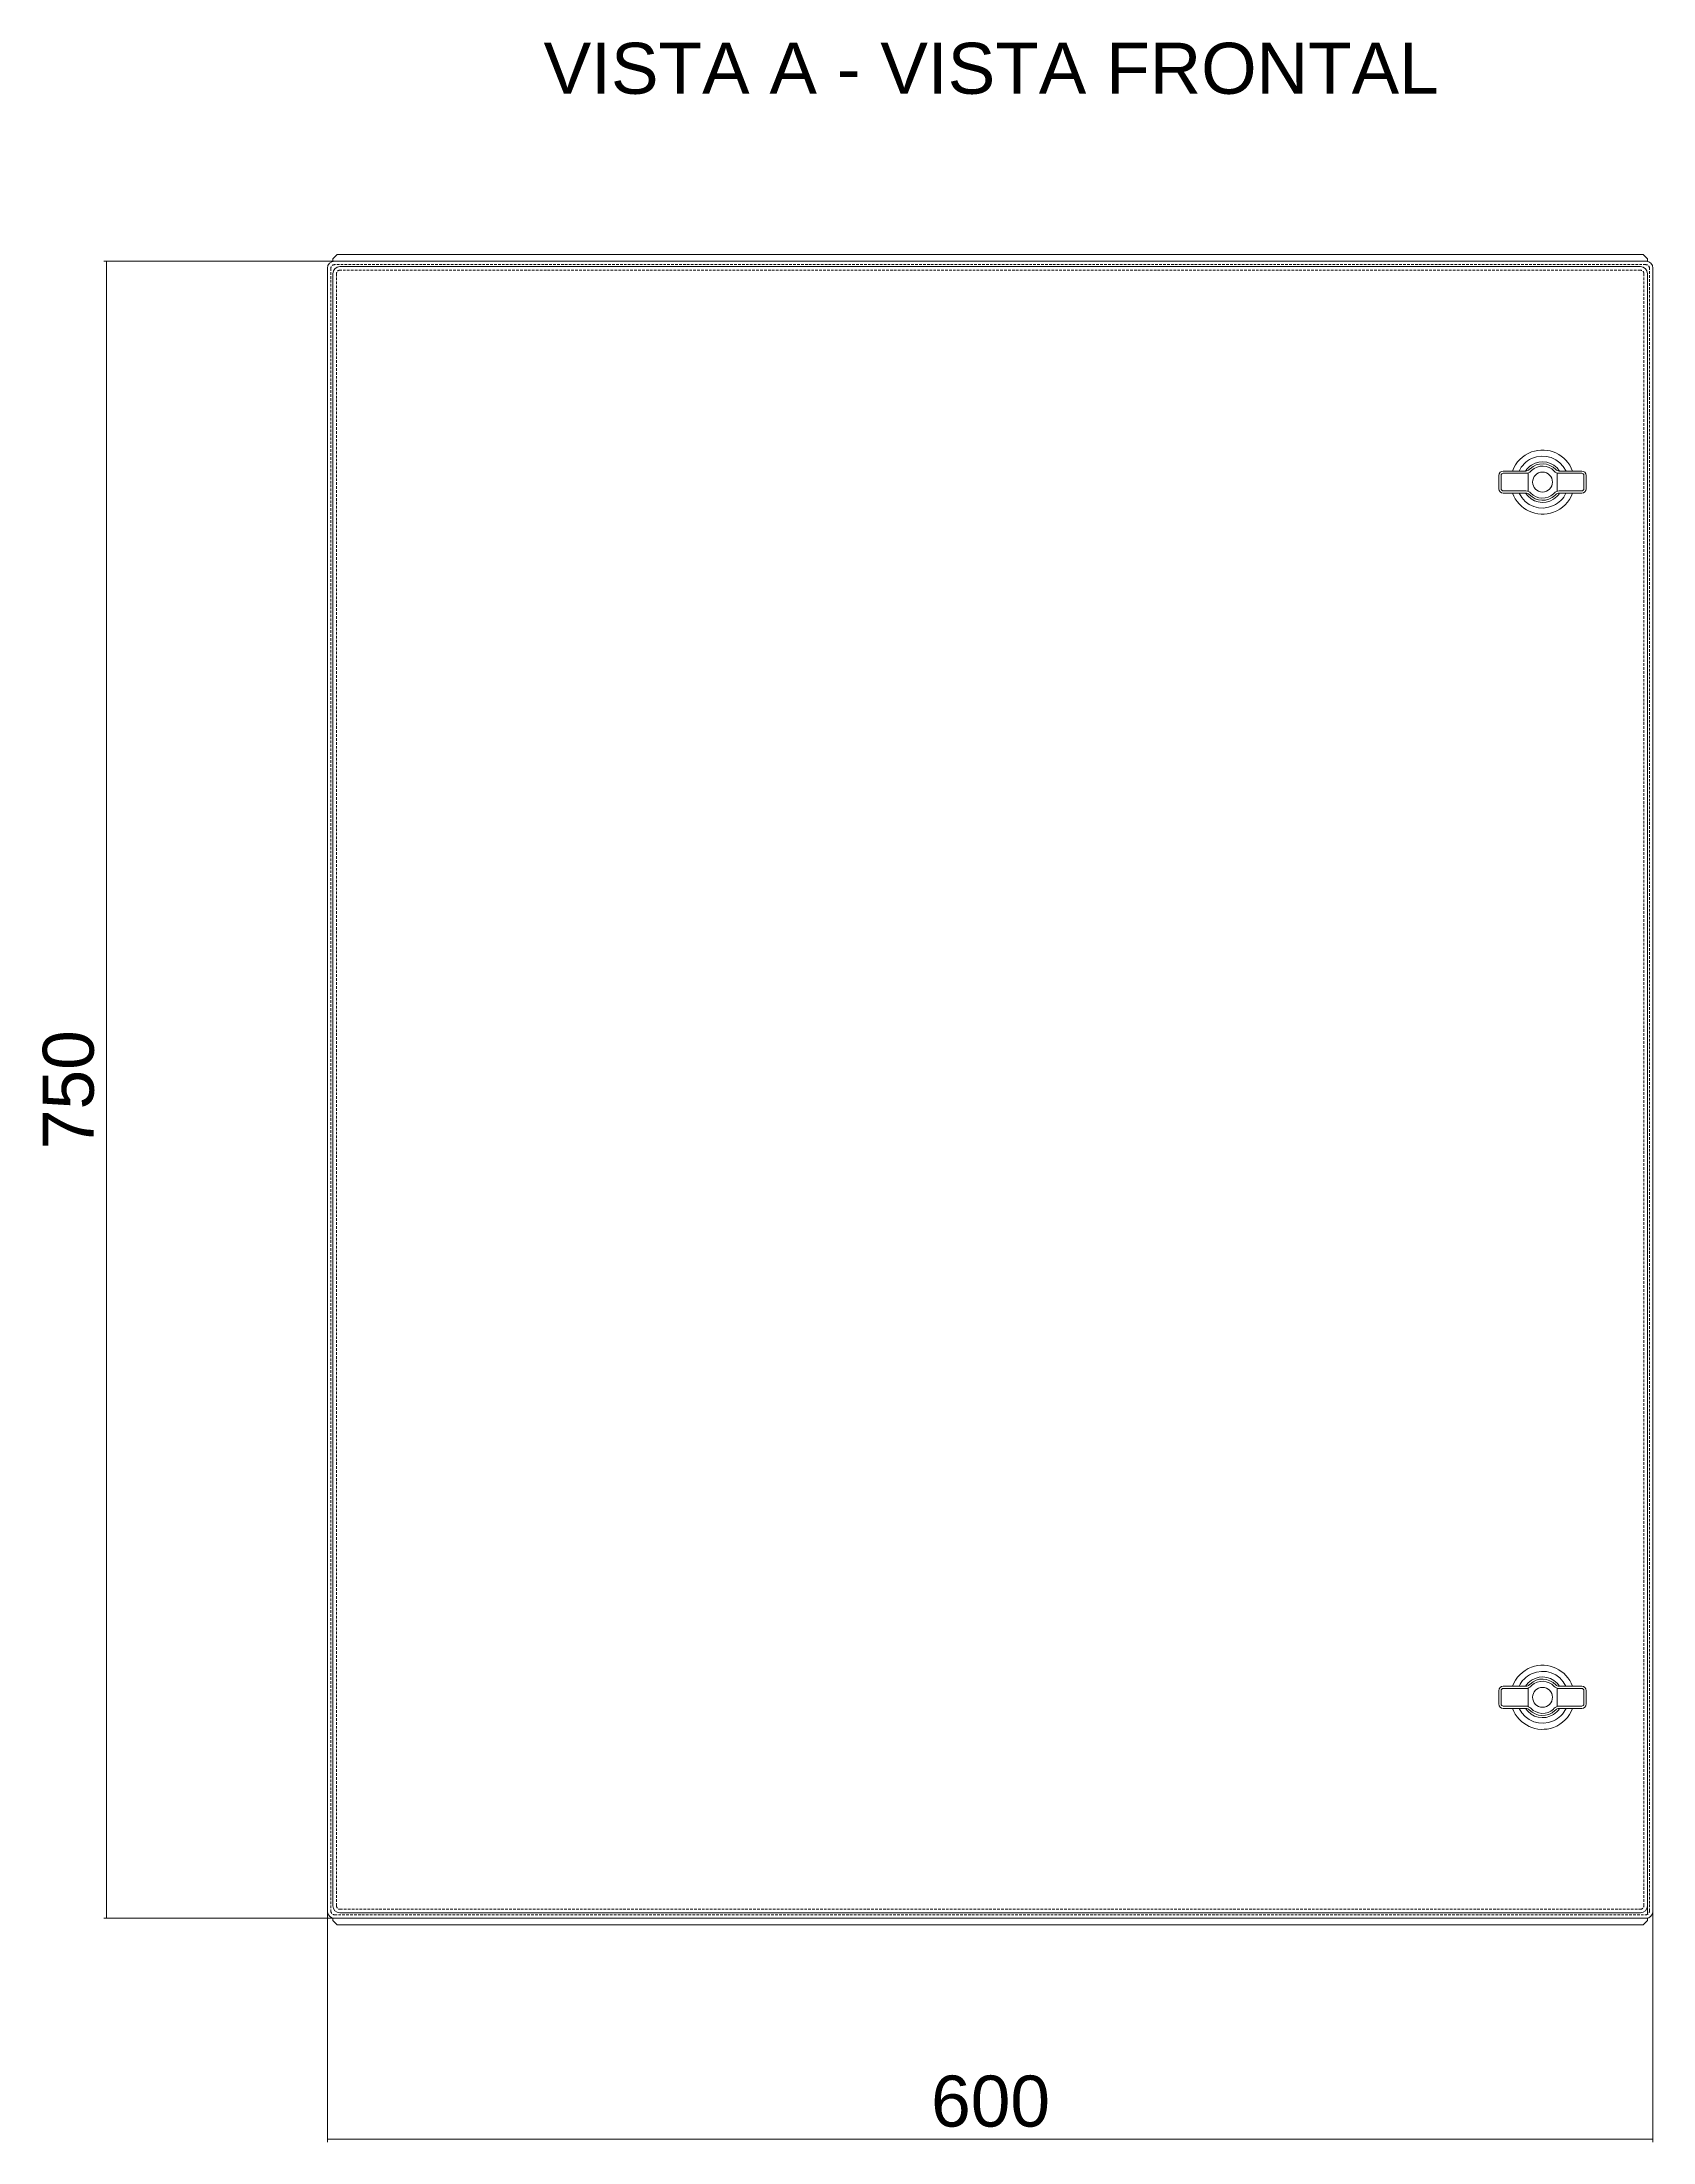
# Model space of a CAD drawing. Header units: millimetres. Extents: x -1334 to 1838, y -307 to 699.
# Drawn here: x -1334 to -605, y -307 to 643 of the extents above; entities that cross this region are included whole.
import ezdxf

# ---------------------------------------------------------------- set-up
doc = ezdxf.new("R2010")
doc.units = ezdxf.units.MM
doc.header["$MEASUREMENT"] = 0
for name, pattern in [('AI-Linetype-30', [1.78125, 1.1875, -0.59375]), ('AI-Linetype-31', [1.78125, 1.1875, -0.59375]), ('AI-Linetype-32', [1.78125, 1.1875, -0.59375]), ('AI-Linetype-33', [1.78125, 1.1875, -0.59375]), ('AI-Linetype-34', [1.78125, 1.1875, -0.59375]), ('AI-Linetype-35', [1.78125, 1.1875, -0.59375]), ('AI-Linetype-36', [1.78125, 1.1875, -0.59375]), ('AI-Linetype-37', [1.78125, 1.1875, -0.59375]), ('AI-Linetype-38', [1.78125, 1.1875, -0.59375]), ('AI-Linetype-39', [1.78125, 1.1875, -0.59375]), ('AI-Linetype-40', [1.78125, 1.1875, -0.59375]), ('AI-Linetype-41', [1.78125, 1.1875, -0.59375]), ('AI-Linetype-42', [1.78125, 1.1875, -0.59375]), ('AI-Linetype-43', [1.78125, 1.1875, -0.59375]), ('AI-Linetype-44', [1.78125, 1.1875, -0.59375]), ('AI-Linetype-45', [1.78125, 1.1875, -0.59375])]:
    doc.linetypes.add(name, pattern=pattern)
doc.layers.get('0').update_dxf_attribs({"lineweight": 0})

# ---------------------------------------------------------------- blocks, each defined once
blk = doc.blocks.new('Block_1')
at = {"color": 7, "lineweight": 0}
for p, q in [((-1205.19, -203.24), (-1205.19, -307.07)), ((-605.19, -203.24), (-605.19, -307.07)), ((-1205.19, -305.82), (-605.19, -305.82))]:
    blk.add_line(p, q, dxfattribs=at)
at = {"insert": (-931.94, -300.43), "char_height": 0.2, "attachment_point": 7}
blk.add_mtext('\\C7;\\FArial|b0|i0|c1;\\H23.100000;\\W1.000000;600', dxfattribs=at)
blk = doc.blocks.new('Block_2')
at = {"color": 7, "lineweight": 0}
for p, q in [((-1202.61, 544.18), (-1306.44, 544.18)), ((-1305.19, 544.18), (-1305.19, -205.82)), ((-1202.61, -205.82), (-1306.44, -205.82))]:
    blk.add_line(p, q, dxfattribs=at)
at = {"insert": (-1310.58, 142.27), "char_height": 0.2, "attachment_point": 7, "rotation": 90}
blk.add_mtext('\\C7;\\FArial|b0|i0|c1;\\H23.100000;\\W1.000000;750', dxfattribs=at)

msp = doc.modelspace()

# ---------------------------------------------------------------- linework, layer by layer
at = {"color": 7, "lineweight": 0}
for p, q in [((-608.39, 544.18), (-1201.99, 544.18)), ((-1205.19, 540.98), (-1205.19, -202.62)), ((-1202.69, 538.48), (-1202.69, -200.12)), ((-610.89, 541.68), (-1199.49, 541.68)), ((-607.69, -204.06), (-607.69, 538.48)), ((-605.19, -202.62), (-605.19, 540.98)), ((-661.75, 440.03), (-661.75, 448.33)), ((-648.63, 440.03), (-648.63, 448.33)), ((-661.75, -101.67), (-661.75, -109.97)), ((-648.63, -101.67), (-648.63, -109.97)), ((-1201.99, -205.82), (-608.39, -205.82)), ((-1199.49, -203.32), (-610.89, -203.32))]:
    msp.add_line(p, q, dxfattribs=at)
at = {"color": 7, "linetype": 'AI-Linetype-34', "lineweight": 0}
msp.add_line((-608.39, 542.58), (-1201.99, 542.58), dxfattribs=at)
at = {"color": 7, "linetype": 'AI-Linetype-36', "lineweight": 0}
msp.add_line((-1203.59, 540.98), (-1203.59, -202.62), dxfattribs=at)
at = {"color": 7, "linetype": 'AI-Linetype-44', "lineweight": 0}
msp.add_line((-1201.09, 538.48), (-1201.09, -200.12), dxfattribs=at)
at = {"color": 7, "linetype": 'AI-Linetype-42', "lineweight": 0}
msp.add_line((-610.89, 540.08), (-1199.49, 540.08), dxfattribs=at)
at = {"color": 7, "linetype": 'AI-Linetype-40', "lineweight": 0}
msp.add_line((-609.29, -200.12), (-609.29, 538.48), dxfattribs=at)
at = {"color": 7, "linetype": 'AI-Linetype-32', "lineweight": 0}
msp.add_line((-606.79, -202.62), (-606.79, 540.98), dxfattribs=at)
at = {"color": 7, "linetype": 'AI-Linetype-30', "lineweight": 0}
msp.add_line((-1201.99, -204.22), (-608.39, -204.22), dxfattribs=at)
at = {"color": 7, "linetype": 'AI-Linetype-38', "lineweight": 0}
msp.add_line((-1199.49, -201.72), (-610.89, -201.72), dxfattribs=at)
at = {"color": 7, "lineweight": 0}
for points in [[(-609.69, 547.18), (-1200.69, 547.18), (-1202.69, 545.18), (-1202.69, 544.18), (-607.69, 544.18), (-607.69, 545.18)], [(-609.69, -208.82), (-1200.69, -208.82), (-1202.69, -206.82), (-1202.69, -205.82), (-607.69, -205.82), (-607.69, -206.82)]]:
    msp.add_lwpolyline(points, close=True, dxfattribs=at)
for centre in [(-655.19, 444.18), (-655.19, -105.82)]:
    msp.add_circle(centre, 4.5, dxfattribs=at)
for points in [[(-1201.99, 544.18), (-1203.76, 544.18), (-1205.19, 542.75), (-1205.19, 540.98)], [(-605.19, 540.98), (-605.19, 542.75), (-606.62, 544.18), (-608.39, 544.18)], [(-1199.49, 541.68), (-1201.26, 541.68), (-1202.69, 540.25), (-1202.69, 538.48)], [(-607.69, 538.48), (-607.69, 540.25), (-609.12, 541.68), (-610.89, 541.68)], [(-1205.19, -202.62), (-1205.19, -204.39), (-1203.76, -205.82), (-1201.99, -205.82)], [(-1202.69, -200.12), (-1202.69, -201.89), (-1201.26, -203.32), (-1199.49, -203.32)], [(-610.89, -203.32), (-609.12, -203.32), (-607.69, -201.89), (-607.69, -200.12)], [(-608.39, -205.82), (-606.62, -205.82), (-605.19, -204.39), (-605.19, -202.62)]]:
    msp.add_open_spline(points, degree=3, dxfattribs=at)
at = {"color": 7, "linetype": 'AI-Linetype-35', "lineweight": 0}
msp.add_open_spline([(-1201.99, 542.58), (-1202.87, 542.58), (-1203.59, 541.86), (-1203.59, 540.98)], degree=3, dxfattribs=at)
at = {"color": 7, "linetype": 'AI-Linetype-33', "lineweight": 0}
msp.add_open_spline([(-606.79, 540.98), (-606.79, 541.86), (-607.5, 542.58), (-608.39, 542.58)], degree=3, dxfattribs=at)
at = {"color": 7, "linetype": 'AI-Linetype-43', "lineweight": 0}
msp.add_open_spline([(-1199.49, 540.08), (-1200.37, 540.08), (-1201.09, 539.36), (-1201.09, 538.48)], degree=3, dxfattribs=at)
at = {"color": 7, "linetype": 'AI-Linetype-41', "lineweight": 0}
msp.add_open_spline([(-609.29, 538.48), (-609.29, 539.36), (-610, 540.08), (-610.89, 540.08)], degree=3, dxfattribs=at)
at = {"color": 7, "lineweight": 0}
for points, knots in [([(-641.58, 449.18), (-644.34, 456.7), (-652.67, 460.55), (-660.19, 457.79), (-664.18, 456.32), (-667.33, 453.18), (-668.8, 449.18)], [0, 0, 0, 0, 1, 1, 1, 2, 2, 2, 2]), ([(-644.56, 449.18), (-647.32, 455.05), (-654.32, 457.58), (-660.19, 454.81), (-662.66, 453.65), (-664.66, 451.66), (-665.82, 449.18)], [0, 0, 0, 0, 1, 1, 1, 2, 2, 2, 2]), ([(-635.44, 447.18), (-635.44, 448.29), (-636.33, 449.18), (-637.44, 449.18), (-637.44, 449.18), (-647.7, 449.18), (-647.7, 449.18), (-648.25, 449.18), (-648.78, 449.41), (-649.16, 449.82), (-652.27, 453.14), (-657.49, 453.32), (-660.82, 450.21), (-660.96, 450.08), (-661.09, 449.95), (-661.21, 449.82), (-661.59, 449.41), (-662.12, 449.18), (-662.68, 449.18), (-662.68, 449.18), (-672.94, 449.18), (-672.94, 449.18), (-674.04, 449.18), (-674.94, 448.29), (-674.94, 447.18), (-674.94, 447.18), (-674.94, 441.18), (-674.94, 441.18)], [0, 0, 0, 0, 1, 1, 1, 2, 2, 2, 3, 3, 3, 4, 4, 4, 5, 5, 5, 6, 6, 6, 7, 7, 7, 8, 8, 8, 9, 9, 9, 9]), ([(-674.94, 441.18), (-674.94, 440.08), (-674.04, 439.18), (-672.94, 439.18), (-672.94, 439.18), (-662.68, 439.18), (-662.68, 439.18), (-662.12, 439.18), (-661.59, 438.95), (-661.21, 438.55), (-658.1, 435.22), (-652.88, 435.04), (-649.55, 438.15), (-649.42, 438.28), (-649.29, 438.41), (-649.16, 438.55), (-648.78, 438.95), (-648.25, 439.18), (-647.7, 439.18), (-647.7, 439.18), (-637.44, 439.18), (-637.44, 439.18), (-636.33, 439.18), (-635.44, 440.08), (-635.44, 441.18), (-635.44, 441.18), (-635.44, 447.18), (-635.44, 447.18)], [0, 0, 0, 0, 1, 1, 1, 2, 2, 2, 3, 3, 3, 4, 4, 4, 5, 5, 5, 6, 6, 6, 7, 7, 7, 8, 8, 8, 9, 9, 9, 9]), ([(-636.44, 441.18), (-636.44, 440.63), (-636.89, 440.18), (-637.44, 440.18), (-637.44, 440.18), (-647.7, 440.18), (-647.7, 440.18), (-648.53, 440.18), (-649.33, 439.84), (-649.89, 439.23), (-650, 439.11), (-650.12, 439), (-650.24, 438.88), (-653.16, 436.15), (-657.75, 436.3), (-660.48, 439.23), (-661.05, 439.84), (-661.85, 440.18), (-662.68, 440.18), (-662.68, 440.18), (-672.94, 440.18), (-672.94, 440.18), (-673.49, 440.18), (-673.94, 440.63), (-673.94, 441.18), (-673.94, 441.18), (-673.94, 447.18), (-673.94, 447.18), (-673.94, 447.73), (-673.49, 448.18), (-672.94, 448.18), (-672.94, 448.18), (-662.68, 448.18), (-662.68, 448.18), (-661.85, 448.18), (-661.05, 448.53), (-660.48, 449.13), (-660.37, 449.25), (-660.26, 449.37), (-660.14, 449.48), (-657.21, 452.21), (-652.63, 452.06), (-649.89, 449.13), (-649.33, 448.53), (-648.53, 448.18), (-647.7, 448.18), (-647.7, 448.18), (-637.44, 448.18), (-637.44, 448.18), (-636.89, 448.18), (-636.44, 447.73), (-636.44, 447.18), (-636.44, 447.18), (-636.44, 441.18), (-636.44, 441.18)], [0, 0, 0, 0, 1, 1, 1, 2, 2, 2, 3, 3, 3, 4, 4, 4, 5, 5, 5, 6, 6, 6, 7, 7, 7, 8, 8, 8, 9, 9, 9, 10, 10, 10, 11, 11, 11, 12, 12, 12, 13, 13, 13, 14, 14, 14, 15, 15, 15, 16, 16, 16, 17, 17, 17, 18, 18, 18, 18]), ([(-647.47, 449.18), (-650.23, 453.45), (-655.92, 454.67), (-660.19, 451.9), (-661.28, 451.2), (-662.21, 450.27), (-662.91, 449.18)], [0, 0, 0, 0, 1, 1, 1, 2, 2, 2, 2]), ([(-668.8, 439.18), (-666.04, 431.66), (-657.71, 427.81), (-650.19, 430.57), (-646.19, 432.04), (-643.05, 435.19), (-641.58, 439.18)], [0, 0, 0, 0, 1, 1, 1, 2, 2, 2, 2]), ([(-665.82, 439.18), (-663.06, 433.31), (-656.06, 430.79), (-650.19, 433.55), (-647.73, 434.71), (-645.74, 436.68), (-644.57, 439.14)], [0, 0, 0, 0, 1, 1, 1, 2, 2, 2, 2]), ([(-662.91, 439.18), (-660.15, 434.92), (-654.45, 433.7), (-650.19, 436.46), (-649.1, 437.17), (-648.17, 438.1), (-647.46, 439.19)], [0, 0, 0, 0, 1, 1, 1, 2, 2, 2, 2]), ([(-641.58, -100.82), (-644.34, -93.3), (-652.67, -89.45), (-660.19, -92.21), (-664.18, -93.68), (-667.33, -96.82), (-668.8, -100.82)], [0, 0, 0, 0, 1, 1, 1, 2, 2, 2, 2]), ([(-644.57, -100.78), (-647.36, -94.92), (-654.36, -92.42), (-660.23, -95.2), (-662.69, -96.37), (-664.66, -98.36), (-665.82, -100.82)], [0, 0, 0, 0, 1, 1, 1, 2, 2, 2, 2]), ([(-674.94, -102.82), (-674.94, -101.71), (-674.04, -100.82), (-672.94, -100.82), (-672.94, -100.82), (-662.68, -100.82), (-662.68, -100.82), (-662.12, -100.82), (-661.59, -100.59), (-661.21, -100.18), (-661.09, -100.05), (-660.96, -99.92), (-660.82, -99.79), (-657.49, -96.68), (-652.27, -96.86), (-649.16, -100.18), (-648.78, -100.59), (-648.25, -100.82), (-647.7, -100.82), (-647.7, -100.82), (-637.44, -100.82), (-637.44, -100.82), (-636.33, -100.82), (-635.44, -101.71), (-635.44, -102.82), (-635.44, -102.82), (-635.44, -108.82), (-635.44, -108.82)], [0, 0, 0, 0, 1, 1, 1, 2, 2, 2, 3, 3, 3, 4, 4, 4, 5, 5, 5, 6, 6, 6, 7, 7, 7, 8, 8, 8, 9, 9, 9, 9]), ([(-635.44, -108.82), (-635.44, -109.92), (-636.33, -110.82), (-637.44, -110.82), (-637.44, -110.82), (-647.7, -110.82), (-647.7, -110.82), (-648.25, -110.82), (-648.78, -111.05), (-649.16, -111.45), (-649.29, -111.59), (-649.42, -111.72), (-649.55, -111.85), (-652.88, -114.96), (-658.1, -114.78), (-661.21, -111.45), (-661.59, -111.05), (-662.12, -110.82), (-662.68, -110.82), (-662.68, -110.82), (-672.94, -110.82), (-672.94, -110.82), (-674.04, -110.82), (-674.94, -109.92), (-674.94, -108.82), (-674.94, -108.82), (-674.94, -102.82), (-674.94, -102.82)], [0, 0, 0, 0, 1, 1, 1, 2, 2, 2, 3, 3, 3, 4, 4, 4, 5, 5, 5, 6, 6, 6, 7, 7, 7, 8, 8, 8, 9, 9, 9, 9]), ([(-636.44, -102.82), (-636.44, -102.27), (-636.89, -101.82), (-637.44, -101.82), (-637.44, -101.82), (-647.7, -101.82), (-647.7, -101.82), (-648.53, -101.82), (-649.33, -101.47), (-649.89, -100.87), (-652.63, -97.94), (-657.21, -97.79), (-660.14, -100.52), (-660.26, -100.63), (-660.37, -100.75), (-660.48, -100.87), (-661.05, -101.47), (-661.85, -101.82), (-662.68, -101.82), (-662.68, -101.82), (-672.94, -101.82), (-672.94, -101.82), (-673.49, -101.82), (-673.94, -102.27), (-673.94, -102.82), (-673.94, -102.82), (-673.94, -108.82), (-673.94, -108.82), (-673.94, -109.37), (-673.49, -109.82), (-672.94, -109.82), (-672.94, -109.82), (-662.68, -109.82), (-662.68, -109.82), (-661.85, -109.82), (-661.05, -110.16), (-660.48, -110.77), (-657.75, -113.7), (-653.16, -113.85), (-650.24, -111.12), (-650.12, -111), (-650, -110.89), (-649.89, -110.77), (-649.33, -110.16), (-648.53, -109.82), (-647.7, -109.82), (-647.7, -109.82), (-637.44, -109.82), (-637.44, -109.82), (-636.89, -109.82), (-636.44, -109.37), (-636.44, -108.82), (-636.44, -108.82), (-636.44, -102.82), (-636.44, -102.82)], [0, 0, 0, 0, 1, 1, 1, 2, 2, 2, 3, 3, 3, 4, 4, 4, 5, 5, 5, 6, 6, 6, 7, 7, 7, 8, 8, 8, 9, 9, 9, 10, 10, 10, 11, 11, 11, 12, 12, 12, 13, 13, 13, 14, 14, 14, 15, 15, 15, 16, 16, 16, 17, 17, 17, 18, 18, 18, 18]), ([(-647.46, -100.83), (-650.21, -96.56), (-655.91, -95.33), (-660.18, -98.09), (-661.27, -98.8), (-662.2, -99.73), (-662.91, -100.82)], [0, 0, 0, 0, 1, 1, 1, 2, 2, 2, 2]), ([(-668.8, -110.82), (-666.04, -118.34), (-657.71, -122.19), (-650.19, -119.43), (-646.19, -117.96), (-643.05, -114.81), (-641.58, -110.82)], [0, 0, 0, 0, 1, 1, 1, 2, 2, 2, 2]), ([(-665.82, -110.82), (-663.06, -116.69), (-656.06, -119.21), (-650.19, -116.45), (-647.71, -115.29), (-645.72, -113.3), (-644.56, -110.82)], [0, 0, 0, 0, 1, 1, 1, 2, 2, 2, 2]), ([(-662.91, -110.82), (-660.15, -115.08), (-654.45, -116.3), (-650.19, -113.54), (-649.1, -112.84), (-648.17, -111.91), (-647.47, -110.82)], [0, 0, 0, 0, 1, 1, 1, 2, 2, 2, 2])]:
    msp.add_open_spline(points, degree=3, knots=knots, dxfattribs=at)
at = {"color": 7, "linetype": 'AI-Linetype-37', "lineweight": 0}
msp.add_open_spline([(-1203.59, -202.62), (-1203.59, -203.5), (-1202.87, -204.22), (-1201.99, -204.22)], degree=3, dxfattribs=at)
at = {"color": 7, "linetype": 'AI-Linetype-45', "lineweight": 0}
msp.add_open_spline([(-1201.09, -200.12), (-1201.09, -201), (-1200.37, -201.72), (-1199.49, -201.72)], degree=3, dxfattribs=at)
at = {"color": 7, "linetype": 'AI-Linetype-39', "lineweight": 0}
msp.add_open_spline([(-610.89, -201.72), (-610, -201.72), (-609.29, -201), (-609.29, -200.12)], degree=3, dxfattribs=at)
at = {"color": 7, "linetype": 'AI-Linetype-31', "lineweight": 0}
msp.add_open_spline([(-608.39, -204.22), (-607.5, -204.22), (-606.79, -203.5), (-606.79, -202.62)], degree=3, dxfattribs=at)

# ---------------------------------------------------------------- block references
for name in ['Block_2', 'Block_1']:
    msp.add_blockref(name, (0, 0))

# ---------------------------------------------------------------- texts
at = {"insert": (-1107.31, 619.57), "char_height": 0.2, "attachment_point": 7}
msp.add_mtext('\\C7;\\FArial|b0|i0|c1;\\H23.100000;\\W1.000000;VISTA A - VISTA FRONTAL', dxfattribs=at)

doc.saveas('drawing.dxf')
